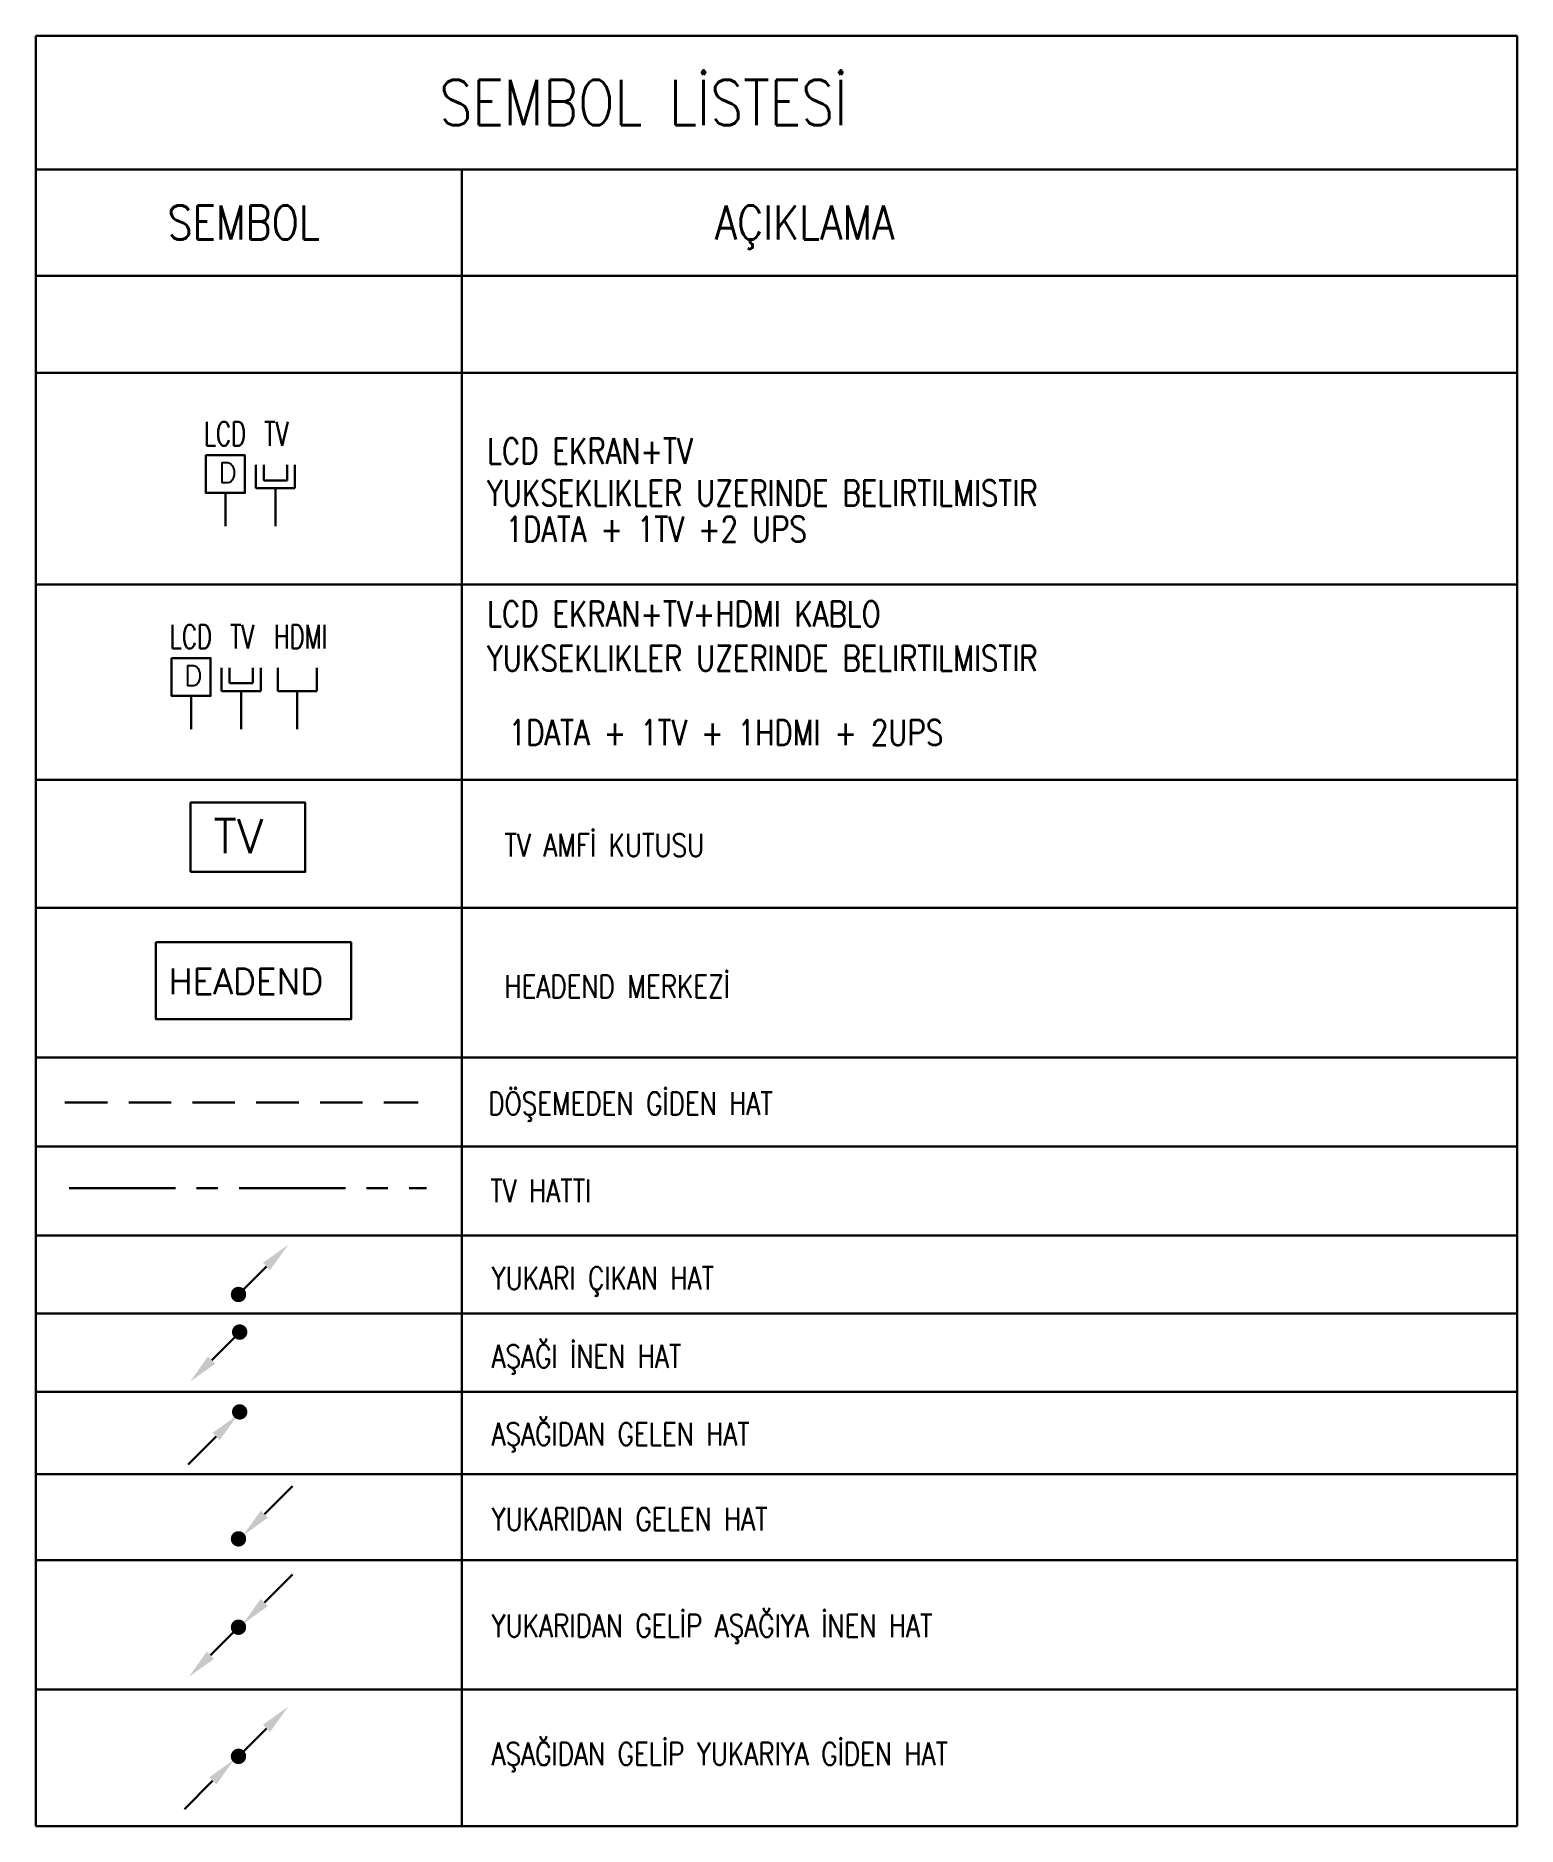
# Model space of a CAD drawing. Header units: metres. Extents: x -17582 to 152404, y -4219 to 29421.
# Drawn here: x -13156 to -10542, y 8529 to 11687 of the extents above; entities that cross this region are included whole.
import ezdxf
from ezdxf.enums import TextEntityAlignment as Align

# ---------------------------------------------------------------- set-up
doc = ezdxf.new("R2010")
doc.units = ezdxf.units.M
doc.header["$LTSCALE"] = 100
doc.header["$MEASUREMENT"] = 0
doc.linetypes.add('CENTER', pattern=[2, 1.25, -0.25, 0.25, -0.25])
doc.linetypes.add('HIDDEN', pattern=[0.375, 0.25, -0.125])
for name, color, linetype, lineweight in [('E-AŞAĞI İNEN HAT', 7, 'Continuous', 30), ('E-AŞAĞIDAN GELEN HAT', 7, 'Continuous', 30), ('E-AŞAĞIDAN GELİP YUKARIYA GİDEN HAT', 7, 'Continuous', 30), ('E-DATA LCD EKRAN', 7, 'Continuous', 30), ('E-DATA PRİZİ (RJ45)', 7, 'Continuous', 30), ('E-HEADEND MERKEZİ', 7, 'Continuous', 30), ('E-KABLO', 7, 'Continuous', 30), ('E-TV AMFİ KUTUSU', 7, 'Continuous', 30), ('E-YAZI', 7, 'Continuous', 30), ('E-YUKARI ÇIKAN HAT', 7, 'Continuous', 30), ('E-YUKARIDAN GELEN HAT', 7, 'Continuous', 30), ('E-YUKARIDAN GELİP AŞAĞIYA İNEN HAT', 7, 'Continuous', 30)]:
    doc.layers.add(name, color=color, linetype=linetype, lineweight=lineweight)
doc.styles.add('E-YAZI', font='txttw.shx')

msp = doc.modelspace()

# ---------------------------------------------------------------- texts
at = {"layer": 'E-YAZI', "color": 4, "style": 'E-YAZI', "width": 0.85}
for s, height, p in [('SEMBOL LİSTESİ', 80, (-12083.9, 11569.1)), ('SEMBOL', 60, (-12788.6, 11357.7)), ('AÇIKLAMA', 60, (-11799.2, 11357.7))]:
    msp.add_text(s, height=height, dxfattribs=at).set_placement(p, align=Align.MIDDLE_CENTER)
at = {"layer": 'E-YAZI', "color": 3, "style": 'E-YAZI', "width": 0.8}
for s, height, p in [('LCD EKRAN+TV', 44.8, (-12359.4, 10932.1)), ('YUKSEKLIKLER UZERINDE BELIRTILMISTIR', 44.8, (-12359.4, 10858.1)), ('1DATA + 1TV +2 UPS', 44.8, (-12327, 10794.3)), ('LCD EKRAN+TV+HDMI KABLO', 44.8, (-12359.4, 10644.9)), ('YUKSEKLIKLER UZERINDE BELIRTILMISTIR', 44.8, (-12359.4, 10566.5)), ('1DATA + 1TV + 1HDMI + 2UPS', 44.8, (-12321.4, 10435.4)), ('TV AMFİ KUTUSU', 40, (-12328.8, 10239.1)), ('HEADEND MERKEZİ', 40, (-12328.8, 9990)), ('DÖŞEMEDEN GİDEN HAT', 40, (-12357.4, 9783.6)), ('TV HATTI', 40, (-12353.8, 9629.7)), ('YUKARI ÇIKAN HAT', 40, (-12351.4, 9475.3)), ('AŞAĞI İNEN HAT', 40, (-12351.4, 9337.6)), ('AŞAĞIDAN GELEN HAT', 40, (-12351.4, 9200.5)), ('YUKARIDAN GELEN HAT', 40, (-12351.4, 9050.4)), ('YUKARIDAN GELİP AŞAĞIYA İNEN HAT', 40, (-12351.4, 8862.5)), ('AŞAĞIDAN GELİP YUKARIYA GİDEN HAT', 40, (-12351.4, 8636.3))]:
    msp.add_text(s, height=height, dxfattribs=at).set_placement(p)

# ---------------------------------------------------------------- blocks, each defined once
blk = doc.blocks.new('100_TV AMFİ KUTUSU')
at = {"layer": 'E-TV AMFİ KUTUSU', "color": 4}
blk.add_lwpolyline([(-2.529, 0), (2.529, 0), (2.529, 3.054), (-2.529, 3.054)], close=True, dxfattribs=at)
at = {"layer": 'E-TV AMFİ KUTUSU', "color": 3, "style": 'E-YAZI'}
blk.add_text('TV', height=1.5054, dxfattribs=at).set_placement((-1.518, 0.82))
blk = doc.blocks.new('100_YUKARI ÇIKAN HAT')
at = {"layer": 'E-YUKARI ÇIKAN HAT', "color": 3, "linetype": 'Continuous'}
blk.add_line((2.47, 2.47), (0, 0), dxfattribs=at)
at = {"layer": 'E-YUKARI ÇIKAN HAT', "color": 4, "linetype": 'Continuous', "const_width": 0.675}
blk.add_lwpolyline([(-0.34, 0, 1), (0.34, 0, 1)], format="xyb", close=True, dxfattribs=at)
at = {"layer": 'E-YUKARI ÇIKAN HAT', "color": 3, "linetype": 'Continuous'}
blk.add_solid([(2.15, 2.79), (2.79, 2.15), (4.38, 4.38)], dxfattribs=at)
blk = doc.blocks.new('100_AŞAĞI İNEN HAT')
at = {"layer": 'E-AŞAĞI İNEN HAT', "color": 3, "linetype": 'Continuous'}
blk.add_line((-2.47, -2.47), (0, 0), dxfattribs=at)
at = {"layer": 'E-AŞAĞI İNEN HAT', "color": 4, "linetype": 'Continuous', "const_width": 0.675}
blk.add_lwpolyline([(-0.34, 0, 1), (0.34, 0, 1)], format="xyb", close=True, dxfattribs=at)
at = {"layer": 'E-AŞAĞI İNEN HAT', "color": 3, "linetype": 'Continuous'}
blk.add_solid([(-2.15, -2.79), (-2.79, -2.15), (-4.38, -4.38)], dxfattribs=at)
blk = doc.blocks.new('100_AŞAĞIDAN GELEN HAT')
at = {"layer": 'E-AŞAĞIDAN GELEN HAT', "color": 3, "linetype": 'Continuous'}
blk.add_line((-2.07, -2.17), (-4.55, -4.64), dxfattribs=at)
at = {"layer": 'E-AŞAĞIDAN GELEN HAT', "color": 4, "linetype": 'Continuous', "const_width": 0.675}
blk.add_lwpolyline([(-0.34, 0, 1), (0.34, 0, 1)], format="xyb", close=True, dxfattribs=at)
at = {"layer": 'E-AŞAĞIDAN GELEN HAT', "color": 3, "linetype": 'Continuous'}
blk.add_solid([(-2.39, -1.85), (-1.76, -2.49), (-0.16, -0.26)], dxfattribs=at)
blk = doc.blocks.new('100_YUKARIDAN GELEN HAT')
at = {"layer": 'E-YUKARIDAN GELEN HAT', "color": 3, "linetype": 'Continuous'}
blk.add_line((2.28, 2.17), (4.75, 4.65), dxfattribs=at)
at = {"layer": 'E-YUKARIDAN GELEN HAT', "color": 4, "linetype": 'Continuous', "const_width": 0.675}
blk.add_lwpolyline([(-0.34, 0, 1), (0.34, 0, 1)], format="xyb", close=True, dxfattribs=at)
at = {"layer": 'E-YUKARIDAN GELEN HAT', "color": 3, "linetype": 'Continuous'}
blk.add_solid([(2.59, 1.86), (1.96, 2.49), (0.37, 0.27)], dxfattribs=at)
blk = doc.blocks.new('100_YUKARIDAN GELİP AŞAĞIYA İNEN HAT')
at = {"layer": 'E-YUKARIDAN GELİP AŞAĞIYA İNEN HAT', "color": 3, "linetype": 'Continuous'}
for p, q in [((2.28, 2.17), (4.75, 4.65)), ((-2.47, -2.47), (0, 0))]:
    blk.add_line(p, q, dxfattribs=at)
at = {"layer": 'E-YUKARIDAN GELİP AŞAĞIYA İNEN HAT', "color": 4, "linetype": 'Continuous', "const_width": 0.675}
blk.add_lwpolyline([(-0.34, 0, 1), (0.34, 0, 1)], format="xyb", close=True, dxfattribs=at)
at = {"layer": 'E-YUKARIDAN GELİP AŞAĞIYA İNEN HAT', "color": 3, "linetype": 'Continuous'}
for points in [[(2.59, 1.86), (1.96, 2.49), (0.37, 0.27)], [(-2.15, -2.79), (-2.79, -2.15), (-4.38, -4.38)]]:
    blk.add_solid(points, dxfattribs=at)
blk = doc.blocks.new('100_AŞAĞIDAN GELİP YUKARIYA GİDEN HAT')
at = {"layer": 'E-AŞAĞIDAN GELİP YUKARIYA GİDEN HAT', "color": 3, "linetype": 'Continuous'}
for p, q in [((2.47, 2.47), (0, 0)), ((-2.28, -2.17), (-4.75, -4.65))]:
    blk.add_line(p, q, dxfattribs=at)
at = {"layer": 'E-AŞAĞIDAN GELİP YUKARIYA GİDEN HAT', "color": 4, "linetype": 'Continuous', "const_width": 0.675}
blk.add_lwpolyline([(0.34, 0, 1), (-0.34, 0, 1)], format="xyb", close=True, dxfattribs=at)
at = {"layer": 'E-AŞAĞIDAN GELİP YUKARIYA GİDEN HAT', "color": 3, "linetype": 'Continuous'}
for points in [[(2.15, 2.79), (2.79, 2.15), (4.38, 4.38)], [(-2.59, -1.86), (-1.96, -2.49), (-0.37, -0.27)]]:
    blk.add_solid(points, dxfattribs=at)
blk = doc.blocks.new('10_HEADEND MERKEZİ')
at = {"layer": 'E-HEADEND MERKEZİ', "color": 4}
blk.add_lwpolyline([(-43.05, 33.98), (43.05, 33.98), (43.05, 0), (-43.05, 0)], close=True, dxfattribs=at)
at = {"layer": 'E-HEADEND MERKEZİ', "color": 3, "style": 'E-YAZI'}
blk.add_text('HEADEND', height=11.2, dxfattribs=at).set_placement((-37.42, 11.14))
blk = doc.blocks.new('E-LCD+TV')
at = {"layer": 'E-DATA PRİZİ (RJ45)', "color": 1}
for p, q in [((38.5, 77.5), (38.5, 48)), ((48.3, 77.5), (48.3, 57.8)), ((77.8, 77.5), (77.8, 57.8)), ((87.6, 77.5), (87.6, 48)), ((38.5, 48), (87.6, 48)), ((48.3, 57.8), (77.8, 57.8)), ((63, 48), (63, 0)), ((0, 0), (0, 42))]:
    blk.add_line(p, q, dxfattribs=at)
blk.add_lwpolyline([(-24.6, 89.6), (24.6, 89.6), (24.6, 42), (-24.6, 42)], close=True, dxfattribs=at)
at = {"layer": 'E-DATA PRİZİ (RJ45)', "color": 1, "style": 'E-YAZI'}
blk.add_text('D', height=25.6, dxfattribs=at).set_placement((-8.8, 54.6))
at = {"layer": 'E-YAZI', "color": 1, "style": 'E-YAZI', "width": 0.7}
for s, p in [('LCD', (-27, 101.6)), ('TV', (49, 101.6))]:
    blk.add_text(s, height=30, dxfattribs=at).set_placement(p)
blk = doc.blocks.new('E-LCD+TV+HDMI')
at = {"layer": 'E-DATA PRİZİ (RJ45)', "color": 1}
for p, q in [((-24.6, 77.5), (-24.6, 48)), ((-14.7, 77.5), (-14.7, 57.8)), ((14.7, 77.5), (14.7, 57.8)), ((24.6, 77.5), (24.6, 48)), ((46.1, 77.5), (46.1, 48)), ((95.2, 77.5), (95.2, 48)), ((-24.6, 48), (24.6, 48)), ((-14.7, 57.8), (14.7, 57.8)), ((0, 48), (0, 0)), ((46.1, 48), (95.2, 48)), ((70.6, 48), (70.6, 0)), ((-63, 0), (-63, 42))]:
    blk.add_line(p, q, dxfattribs=at)
blk.add_lwpolyline([(-87.6, 89.6), (-38.5, 89.6), (-38.5, 42), (-87.6, 42)], close=True, dxfattribs=at)
at = {"layer": 'E-DATA PRİZİ (RJ45)', "color": 1, "style": 'E-YAZI'}
blk.add_text('D', height=25.6, dxfattribs=at).set_placement((-71.8, 54.6))
at = {"layer": 'E-YAZI', "color": 1, "style": 'E-YAZI', "width": 0.7}
for s, p in [('LCD', (-90, 101.6)), ('TV', (-14, 101.6)), ('HDMI', (41.2, 101.6))]:
    blk.add_text(s, height=30, dxfattribs=at).set_placement(p)

# ---------------------------------------------------------------- linework, layer by layer
at = {"layer": 'E-KABLO', "color": 6, "linetype": 'HIDDEN', "ltscale": 3}
msp.add_line((-13104.2, 9805.6), (-12481, 9805.6), dxfattribs=at)
at = {"layer": 'E-KABLO', "color": 6, "linetype": 'CENTER', "ltscale": 1.5}
msp.add_line((-13096.9, 9654.2), (-12466.2, 9654.2), dxfattribs=at)
at = {"layer": 'E-YAZI', "color": 4}
for p, q in [((-13155.5, 8528.8), (-13155.5, 11686.9)), ((-13155.5, 11686.9), (-10542.4, 11686.9)), ((-10542.4, 11686.9), (-10542.4, 8528.8)), ((-13155.5, 11451.3), (-10542.4, 11451.3)), ((-13155.5, 11263.7), (-10542.4, 11263.7)), ((-10542.4, 8528.8), (-13155.5, 8528.8))]:
    msp.add_line(p, q, dxfattribs=at)
at = {"layer": 'E-YAZI', "color": 7}
for p, q in [((-12403.9, 8528.8), (-12403.9, 11451.3)), ((-13155.5, 11263.7), (-10542.4, 11263.7)), ((-13155.5, 11263.7), (-10542.4, 11263.7)), ((-13155.5, 11092.7), (-10542.4, 11092.7)), ((-13155.5, 10718.9), (-10542.4, 10718.9)), ((-13155.5, 10374.4), (-10542.4, 10374.4)), ((-13155.5, 10148.8), (-10542.4, 10148.8)), ((-13155.5, 9884.7), (-10542.4, 9884.7)), ((-10542.4, 9727.8), (-13155.5, 9727.8)), ((-10542.4, 9570.9), (-13155.5, 9570.9)), ((-10542.4, 9433), (-13155.5, 9433)), ((-10542.4, 9295), (-13155.5, 9295)), ((-10542.4, 9149.6), (-13155.5, 9149.6)), ((-10542.4, 8998), (-13155.5, 8998)), ((-10542.4, 8770.1), (-13155.5, 8770.1))]:
    msp.add_line(p, q, dxfattribs=at)

# ---------------------------------------------------------------- block references
at = {"layer": 'E-AŞAĞI İNEN HAT', "xscale": 20, "yscale": 20, "zscale": 20}
msp.add_blockref('100_AŞAĞI İNEN HAT', (-12795.9, 9400.4, 0), dxfattribs=at)
at = {"layer": 'E-AŞAĞIDAN GELEN HAT', "xscale": 20, "yscale": 20, "zscale": 20}
msp.add_blockref('100_AŞAĞIDAN GELEN HAT', (-12795.9, 9259.6, 0), dxfattribs=at)
at = {"layer": 'E-AŞAĞIDAN GELİP YUKARIYA GİDEN HAT', "xscale": 20, "yscale": 20, "zscale": 20}
msp.add_blockref('100_AŞAĞIDAN GELİP YUKARIYA GİDEN HAT', (-12798, 8652, 0), dxfattribs=at)
at = {"layer": 'E-DATA LCD EKRAN', "color": 1, "xscale": 1.4, "yscale": 1.4, "zscale": 1.4}
for name, p in [('E-LCD+TV', (-12821.2, 10821.7)), ('E-LCD+TV+HDMI', (-12793.3, 10463.8))]:
    msp.add_blockref(name, p, dxfattribs=at)
at = {"layer": 'E-HEADEND MERKEZİ', "color": 6, "xscale": 4, "yscale": 4, "zscale": 4}
msp.add_blockref('10_HEADEND MERKEZİ', (-12771.6, 9952.1, 0), dxfattribs=at)
at = {"layer": 'E-TV AMFİ KUTUSU', "xscale": 40, "yscale": 40, "zscale": 40}
msp.add_blockref('100_TV AMFİ KUTUSU', (-12781.3, 10212.1), dxfattribs=at)
at = {"layer": 'E-YUKARI ÇIKAN HAT', "xscale": 20, "yscale": 20, "zscale": 20}
msp.add_blockref('100_YUKARI ÇIKAN HAT', (-12798, 9466.7, 0), dxfattribs=at)
at = {"layer": 'E-YUKARIDAN GELEN HAT', "xscale": 20, "yscale": 20, "zscale": 20}
msp.add_blockref('100_YUKARIDAN GELEN HAT', (-12798, 9035.6, 0), dxfattribs=at)
at = {"layer": 'E-YUKARIDAN GELİP AŞAĞIYA İNEN HAT', "xscale": 20, "yscale": 20, "zscale": 20}
msp.add_blockref('100_YUKARIDAN GELİP AŞAĞIYA İNEN HAT', (-12798, 8879.8, 0), dxfattribs=at)

msp.set_redraw_order([(e.dxf.handle, doc.entitydb.next_handle()) for e in msp.query("TEXT MTEXT ATTDEF DIMENSION ARC_DIMENSION")])  # texts and dimensions are drawn at this point

doc.saveas('drawing.dxf')
